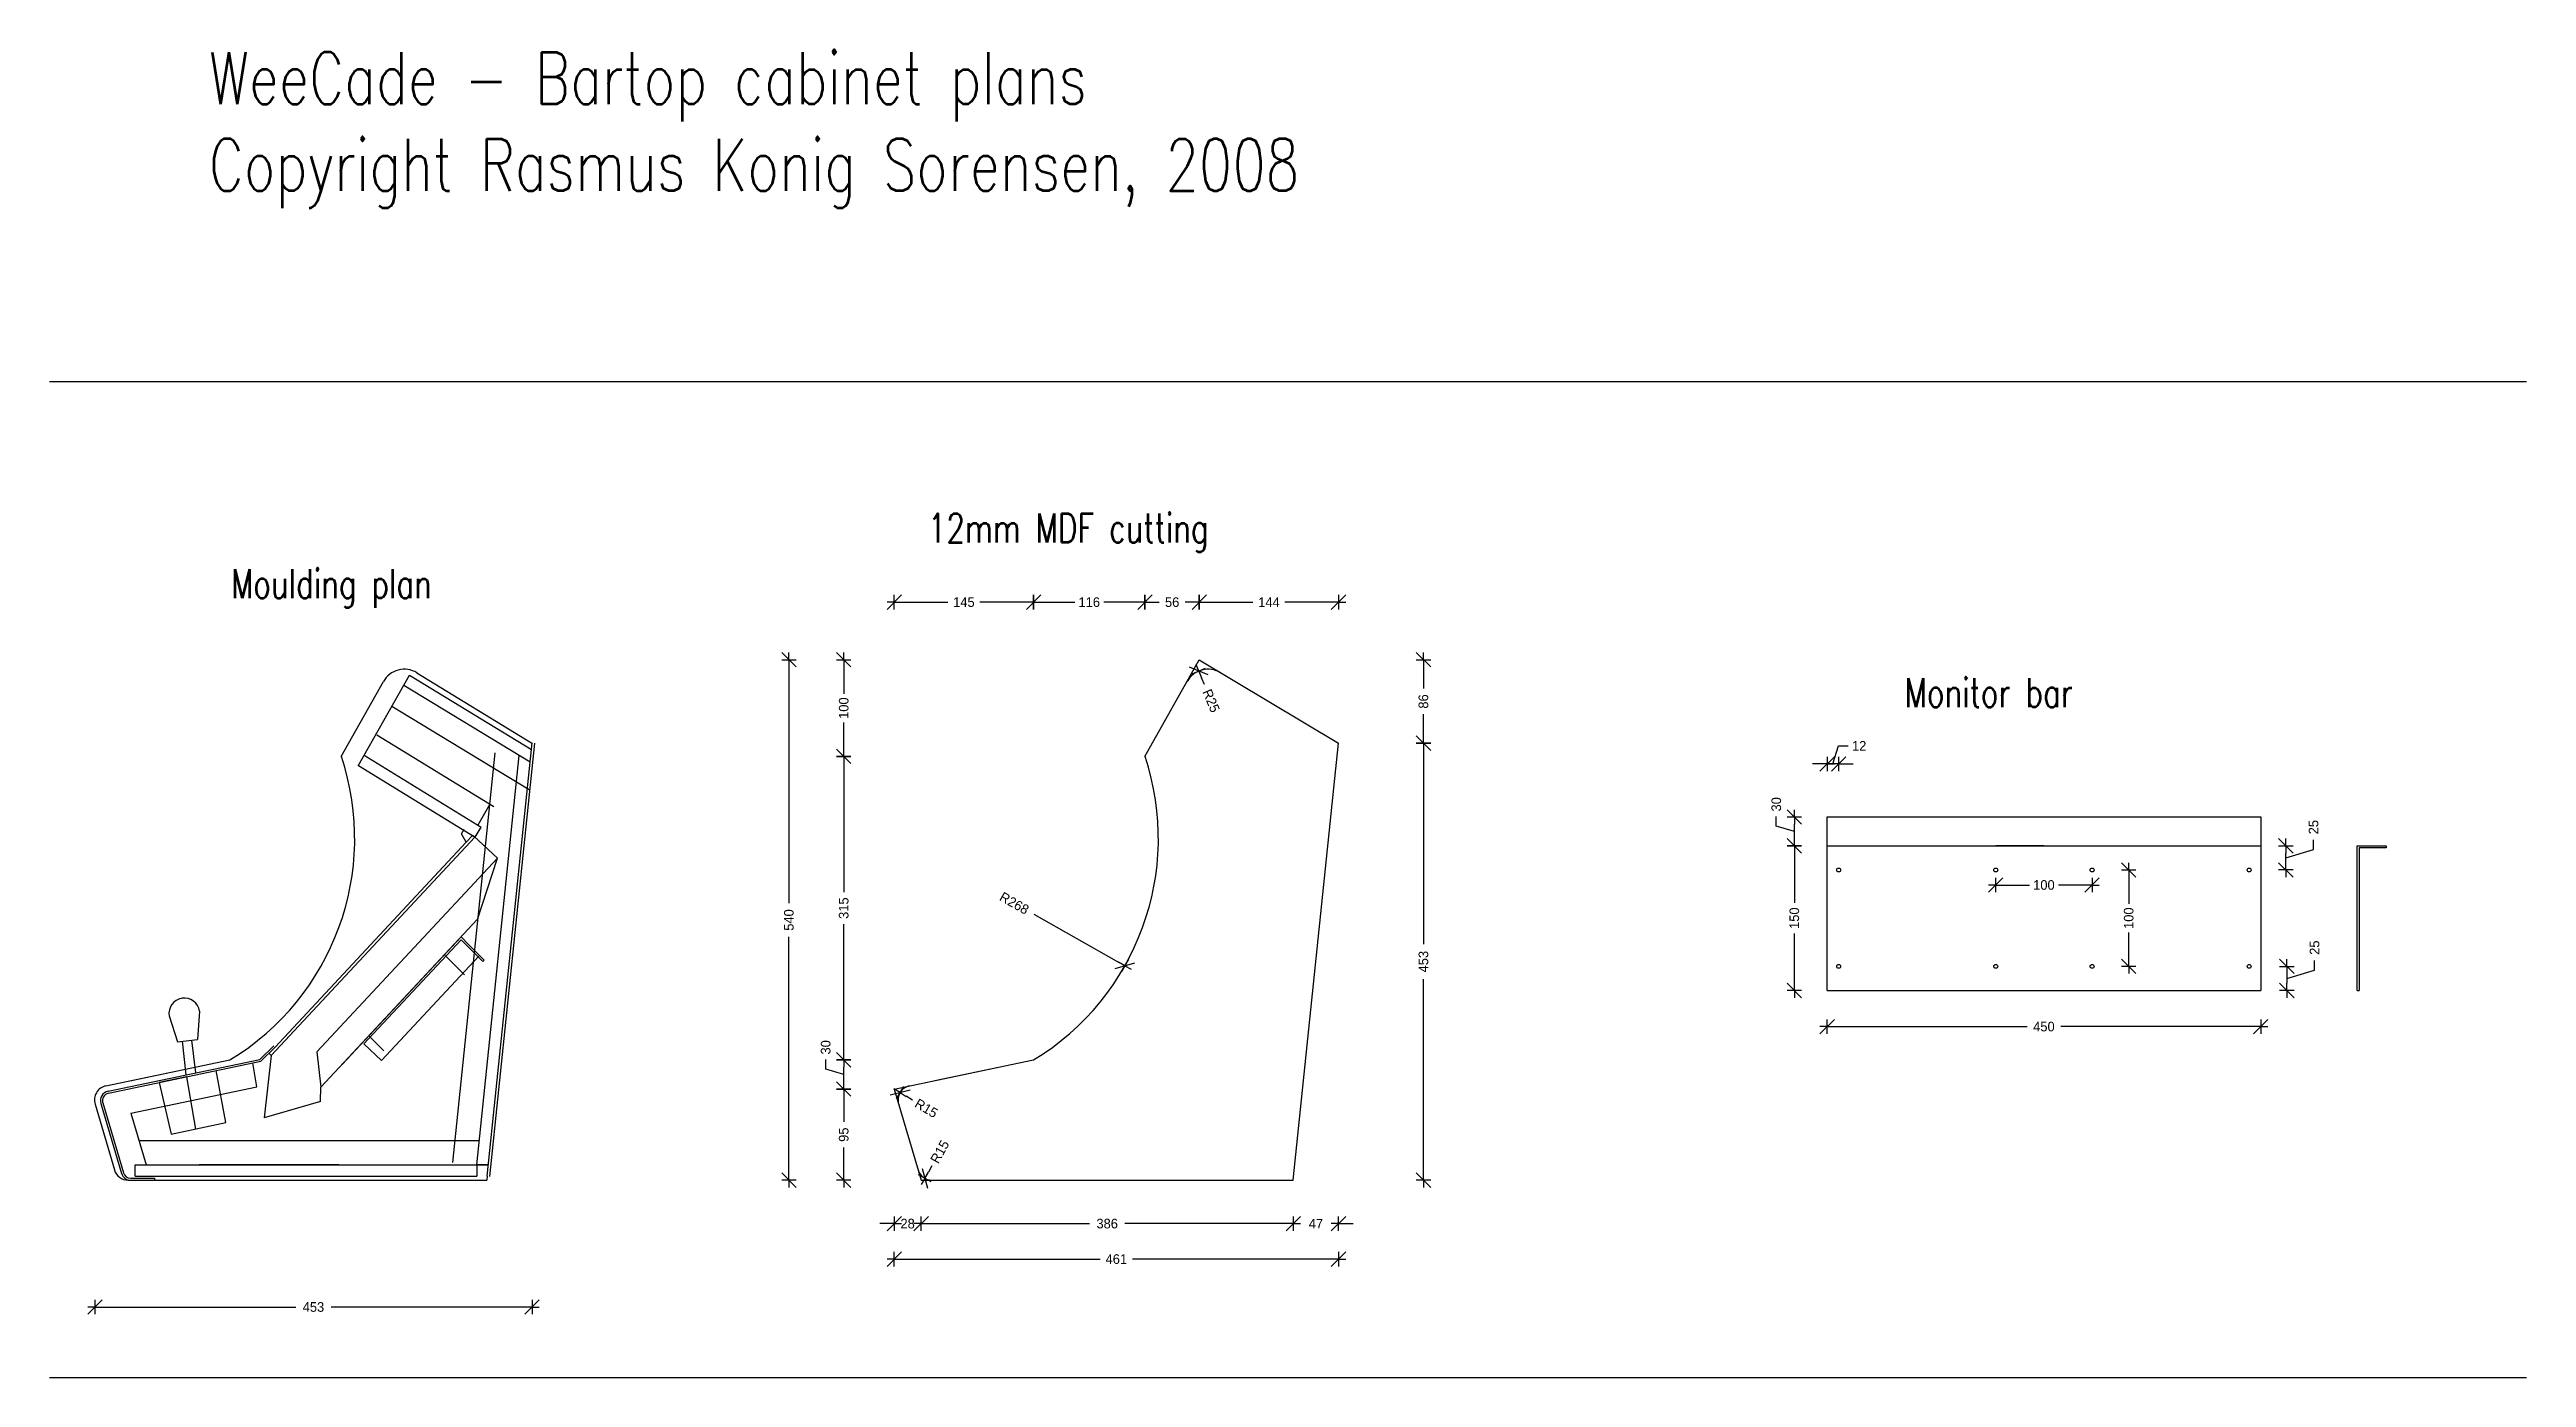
# Model space of a CAD drawing. Header units: millimetres. Extents: x 9064 to 11634, y -1567 to 2512.
# Drawn here: x 9064 to 11634, y 1134 to 2512 of the extents above; entities that cross this region are included whole.
import ezdxf

# ---------------------------------------------------------------- set-up
doc = ezdxf.new("R2010")
doc.units = ezdxf.units.MM
doc.header["$LTSCALE"] = 100
doc.layers.get('0').update_dxf_attribs({"lineweight": 25})
doc.styles.add('Arch-Dim', font='romans.shx', dxfattribs={"width": 0.75})
doc.dimstyles.new('BYG', dxfattribs={"dimscale": 0, "dimtxt": 2, "dimasz": 1.5, "dimexe": 1.25, "dimexo": 0.625, "dimgap": 1, "dimtad": 0, "dimdec": 0, "dimzin": 0, "dimdsep": 46, "dimtxsty": 'Standard', "dimblk1": 'BTSKRAM', "dimblk2": 'BTSKRAM', "dimsah": 1, "dimcen": 1.5, "dimse1": 1, "dimse2": 1, "dimadec": 0, "dimazin": 0, "dimtfac": 1, "dimtdec": 0, "dimtofl": 0, "dimtmove": 1, "dimatfit": 3, "dimldrblk": 'BTSKRAM', "dimfxl": 1, "dimtolj": 1, "dimtzin": 0, "dimarcsym": 0})

msp = doc.modelspace()

# ---------------------------------------------------------------- texts
at = {"attachment_point": 1, "style": 'Arch-Dim'}
for s, insert, char_height, width in [('WeeCade - Bartop cabinet plans^JCopyright Rasmus Konig Sorensen, 2008', (9229.1, 2509), 54, 1566.753), ('12mm MDF cutting', (9975.3, 2030.2), 30, 870.418), ('Moulding plan', (9252.2, 1972.4), 30, 870.418), ('Monitor bar', (10989, 1859.5), 30, 870.418)]:
    msp.add_mtext(s, dxfattribs=dict(at, insert=insert, char_height=char_height, width=width))

# ---------------------------------------------------------------- blocks, each defined once
blk = doc.blocks.new('BTSKRAM')
for p, q in [((-1, -1), (1, 1)), ((0, 0), (-1, 0)), ((0, 1), (0, -1)), ((0, 0), (1, 0))]:
    blk.add_line(p, q)
blk = doc.blocks.new('*D59')
at = {"color": 0, "lineweight": -2}
for p, q in [((10916.1, 1498), (11116.1, 1498)), ((11351.1, 1498), (11151.1, 1498))]:
    blk.add_line(p, q, dxfattribs=at)
at = {"layer": 'Defpoints', "color": 0}
for p in [(10908.6, 1535.5), (11358.6, 1535.5), (11358.6, 1498)]:
    blk.add_point(p, dxfattribs=at)
at = {"color": 0, "lineweight": -2, "xscale": 7.5, "yscale": 7.5, "zscale": 7.5, "rotation": 180}
blk.add_blockref('BTSKRAM', (10908.6, 1498), dxfattribs=at)
at = {"color": 0, "lineweight": -2, "xscale": 7.5, "yscale": 7.5, "zscale": 7.5}
blk.add_blockref('BTSKRAM', (11358.6, 1498), dxfattribs=at)
at = {"color": 0, "insert": (11133.6, 1498), "char_height": 10, "attachment_point": 5}
blk.add_mtext('\\A1;450', dxfattribs=at)
blk = doc.blocks.new('*D60')
at = {"color": 0, "lineweight": -2}
for p, q in [((10874.6, 1678), (10874.6, 1626.3)), ((10874.6, 1543), (10874.6, 1594.7))]:
    blk.add_line(p, q, dxfattribs=at)
at = {"layer": 'Defpoints', "color": 0}
for p in [(10874.6, 1685.5), (10908.6, 1685.5), (10908.6, 1535.5)]:
    blk.add_point(p, dxfattribs=at)
at = {"color": 0, "lineweight": -2, "xscale": 7.5, "yscale": 7.5, "zscale": 7.5}
for p, rotation in [((10874.6, 1685.5), 90), ((10874.6, 1535.5), 270)]:
    blk.add_blockref('BTSKRAM', p, dxfattribs=dict(at, rotation=rotation))
at = {"color": 0, "insert": (10874.6, 1610.5), "char_height": 10, "attachment_point": 5, "rotation": 90}
blk.add_mtext('\\A1;150', dxfattribs=at)
blk = doc.blocks.new('*D61')
at = {"color": 0, "lineweight": -2}
for p, q in [((10855.9, 1706.1), (10855.9, 1716.1)), ((10874.6, 1700.5), (10855.9, 1706.1)), ((10874.6, 1693), (10874.6, 1708))]:
    blk.add_line(p, q, dxfattribs=at)
at = {"layer": 'Defpoints', "color": 0}
for p in [(10874.6, 1715.5), (10908.6, 1715.5), (10908.6, 1685.5)]:
    blk.add_point(p, dxfattribs=at)
at = {"color": 0, "lineweight": -2, "xscale": 7.5, "yscale": 7.5, "zscale": 7.5}
for p, rotation in [((10874.6, 1715.5), 90), ((10874.6, 1685.5), 270)]:
    blk.add_blockref('BTSKRAM', p, dxfattribs=dict(at, rotation=rotation))
at = {"color": 0, "insert": (10855.9, 1728.6), "char_height": 10, "attachment_point": 5, "rotation": 90}
blk.add_mtext('\\A1;30', dxfattribs=at)
blk = doc.blocks.new('*D62')
at = {"color": 0, "lineweight": -2}
for p, q in [((10914.6, 1770.5), (10920.3, 1789.3)), ((10920.3, 1789.3), (10930.3, 1789.3)), ((10901.1, 1770.5), (10893.6, 1770.5)), ((10920.6, 1770.5), (10908.6, 1770.5)), ((10928.1, 1770.5), (10935.6, 1770.5))]:
    blk.add_line(p, q, dxfattribs=at)
at = {"layer": 'Defpoints', "color": 0}
for p in [(10908.6, 1770.5), (10908.6, 1685.5), (10920.6, 1660.5)]:
    blk.add_point(p, dxfattribs=at)
at = {"color": 0, "lineweight": -2, "xscale": 7.5, "yscale": 7.5, "zscale": 7.5}
blk.add_blockref('BTSKRAM', (10908.6, 1770.5), dxfattribs=at)
at = {"color": 0, "lineweight": -2, "xscale": 7.5, "yscale": 7.5, "zscale": 7.5, "rotation": 180}
blk.add_blockref('BTSKRAM', (10920.6, 1770.5), dxfattribs=at)
at = {"color": 0, "insert": (10941.9, 1789.3), "char_height": 10, "attachment_point": 5}
blk.add_mtext('\\A1;12', dxfattribs=at)
blk = doc.blocks.new('*D63')
at = {"color": 0, "lineweight": -2}
for p, q in [((11091.1, 1644.9), (11118.6, 1644.9)), ((11176.1, 1644.9), (11148.6, 1644.9))]:
    blk.add_line(p, q, dxfattribs=at)
at = {"layer": 'Defpoints', "color": 0}
for p in [(11083.6, 1660.5), (11183.6, 1660.5), (11183.6, 1644.9)]:
    blk.add_point(p, dxfattribs=at)
at = {"color": 0, "lineweight": -2, "xscale": 7.5, "yscale": 7.5, "zscale": 7.5, "rotation": 180}
blk.add_blockref('BTSKRAM', (11083.6, 1644.9), dxfattribs=at)
at = {"color": 0, "lineweight": -2, "xscale": 7.5, "yscale": 7.5, "zscale": 7.5}
blk.add_blockref('BTSKRAM', (11183.6, 1644.9), dxfattribs=at)
at = {"color": 0, "insert": (11133.6, 1644.9), "char_height": 10, "attachment_point": 5}
blk.add_mtext('\\A1;100', dxfattribs=at)
blk = doc.blocks.new('*D64')
at = {"color": 0, "lineweight": -2}
for p, q in [((11221.6, 1653), (11221.6, 1625.5)), ((11221.6, 1568), (11221.6, 1595.5))]:
    blk.add_line(p, q, dxfattribs=at)
at = {"layer": 'Defpoints', "color": 0}
for p in [(11183.6, 1660.5), (11183.6, 1560.5), (11221.6, 1560.5)]:
    blk.add_point(p, dxfattribs=at)
at = {"color": 0, "lineweight": -2, "xscale": 7.5, "yscale": 7.5, "zscale": 7.5}
for p, rotation in [((11221.6, 1660.5), 90), ((11221.6, 1560.5), 270)]:
    blk.add_blockref('BTSKRAM', p, dxfattribs=dict(at, rotation=rotation))
at = {"color": 0, "insert": (11221.6, 1610.5), "char_height": 10, "attachment_point": 5, "rotation": 90}
blk.add_mtext('\\A1;100', dxfattribs=at)
blk = doc.blocks.new('*D65')
at = {"color": 0, "lineweight": -2}
for p, q in [((11384.6, 1673), (11413.4, 1681.6)), ((11384.6, 1668), (11384.6, 1678)), ((11413.4, 1681.6), (11413.4, 1691.6))]:
    blk.add_line(p, q, dxfattribs=at)
at = {"layer": 'Defpoints', "color": 0}
for p in [(11358.6, 1685.5), (11384.6, 1685.5), (11346.6, 1660.5)]:
    blk.add_point(p, dxfattribs=at)
at = {"color": 0, "lineweight": -2, "xscale": 7.5, "yscale": 7.5, "zscale": 7.5}
for p, rotation in [((11384.6, 1685.5), 90), ((11384.6, 1660.5), 270)]:
    blk.add_blockref('BTSKRAM', p, dxfattribs=dict(at, rotation=rotation))
at = {"color": 0, "insert": (11413.4, 1704.9), "char_height": 10, "attachment_point": 5, "rotation": 90}
blk.add_mtext('\\A1;25', dxfattribs=at)
blk = doc.blocks.new('*D66')
at = {"color": 0, "lineweight": -2}
for p, q in [((11385.7, 1548), (11414.5, 1556.6)), ((11385.7, 1553), (11385.7, 1543)), ((11414.5, 1556.6), (11414.5, 1566.6))]:
    blk.add_line(p, q, dxfattribs=at)
at = {"layer": 'Defpoints', "color": 0}
for p in [(11346.6, 1560.5), (11358.6, 1535.5), (11385.7, 1535.5)]:
    blk.add_point(p, dxfattribs=at)
at = {"color": 0, "lineweight": -2, "xscale": 7.5, "yscale": 7.5, "zscale": 7.5}
for p, rotation in [((11385.7, 1560.5), 90), ((11385.7, 1535.5), 270)]:
    blk.add_blockref('BTSKRAM', p, dxfattribs=dict(at, rotation=rotation))
at = {"color": 0, "insert": (11414.5, 1579.9), "char_height": 10, "attachment_point": 5, "rotation": 90}
blk.add_mtext('\\A1;25', dxfattribs=at)
blk = doc.blocks.new('*D67')
at = {"color": 0, "lineweight": -2}
for p, q in [((9118.6, 1207.1), (9319.5, 1207.1)), ((9557.1, 1207.1), (9356.2, 1207.1))]:
    blk.add_line(p, q, dxfattribs=at)
at = {"layer": 'Defpoints', "color": 0}
for p in [(9564.6, 1792.1), (9111.1, 1417.6), (9564.6, 1207.1)]:
    blk.add_point(p, dxfattribs=at)
at = {"color": 0, "lineweight": -2, "xscale": 7.5, "yscale": 7.5, "zscale": 7.5, "rotation": 180}
blk.add_blockref('BTSKRAM', (9111.1, 1207.1), dxfattribs=at)
at = {"color": 0, "lineweight": -2, "xscale": 7.5, "yscale": 7.5, "zscale": 7.5}
blk.add_blockref('BTSKRAM', (9564.6, 1207.1), dxfattribs=at)
at = {"color": 0, "insert": (9337.8, 1207.1), "char_height": 10, "attachment_point": 5}
blk.add_mtext('\\A1;453', dxfattribs=at)
blk = doc.blocks.new('*D69')
at = {"color": 0, "lineweight": -2}
for p, q in [((9933, 1293.6), (9925.5, 1293.6)), ((9975.9, 1293.6), (9983.4, 1293.6))]:
    blk.add_line(p, q, dxfattribs=at)
at = {"layer": 'Defpoints', "color": 0}
for p in [(9940.5, 1433.2), (9968.4, 1338.7), (9968.4, 1293.6)]:
    blk.add_point(p, dxfattribs=at)
at = {"color": 0, "lineweight": -2, "xscale": 7.5, "yscale": 7.5, "zscale": 7.5}
blk.add_blockref('BTSKRAM', (9940.5, 1293.6), dxfattribs=at)
at = {"color": 0, "lineweight": -2, "xscale": 7.5, "yscale": 7.5, "zscale": 7.5, "rotation": 180}
blk.add_blockref('BTSKRAM', (9968.4, 1293.6), dxfattribs=at)
at = {"color": 0, "insert": (9954.4, 1293.6), "char_height": 10, "attachment_point": 5}
blk.add_mtext('\\A1;28', dxfattribs=at)
blk = doc.blocks.new('*D70')
at = {"color": 0, "lineweight": -2}
for p, q in [((9975.9, 1293.6), (10143.2, 1293.6)), ((10347.1, 1293.6), (10179.8, 1293.6))]:
    blk.add_line(p, q, dxfattribs=at)
at = {"layer": 'Defpoints', "color": 0}
for p in [(9968.4, 1338.7), (10354.6, 1338.7), (10354.6, 1293.6)]:
    blk.add_point(p, dxfattribs=at)
at = {"color": 0, "lineweight": -2, "xscale": 7.5, "yscale": 7.5, "zscale": 7.5, "rotation": 180}
blk.add_blockref('BTSKRAM', (9968.4, 1293.6), dxfattribs=at)
at = {"color": 0, "lineweight": -2, "xscale": 7.5, "yscale": 7.5, "zscale": 7.5}
blk.add_blockref('BTSKRAM', (10354.6, 1293.6), dxfattribs=at)
at = {"color": 0, "insert": (10161.5, 1293.6), "char_height": 10, "attachment_point": 5}
blk.add_mtext('\\A1;386', dxfattribs=at)
blk = doc.blocks.new('*D71')
at = {"color": 0, "lineweight": -2}
for p, q in [((10347.1, 1293.6), (10339.6, 1293.6)), ((10409.1, 1293.6), (10416.6, 1293.6))]:
    blk.add_line(p, q, dxfattribs=at)
at = {"layer": 'Defpoints', "color": 0}
for p in [(10401.6, 1792.1), (10354.6, 1338.7), (10401.6, 1293.6)]:
    blk.add_point(p, dxfattribs=at)
at = {"color": 0, "lineweight": -2, "xscale": 7.5, "yscale": 7.5, "zscale": 7.5}
blk.add_blockref('BTSKRAM', (10354.6, 1293.6), dxfattribs=at)
at = {"color": 0, "lineweight": -2, "xscale": 7.5, "yscale": 7.5, "zscale": 7.5, "rotation": 180}
blk.add_blockref('BTSKRAM', (10401.6, 1293.6), dxfattribs=at)
at = {"color": 0, "insert": (10378.1, 1293.6), "char_height": 10, "attachment_point": 5}
blk.add_mtext('\\A1;47', dxfattribs=at)
blk = doc.blocks.new('*D72')
at = {"color": 0, "lineweight": -2}
for p, q in [((9888.1, 1425.7), (9888.1, 1399.2)), ((9888.1, 1346.2), (9888.1, 1372.6))]:
    blk.add_line(p, q, dxfattribs=at)
at = {"layer": 'Defpoints', "color": 0}
for p in [(9888.1, 1433.2), (9940.5, 1433.2), (9968.4, 1338.7)]:
    blk.add_point(p, dxfattribs=at)
at = {"color": 0, "lineweight": -2, "xscale": 7.5, "yscale": 7.5, "zscale": 7.5}
for p, rotation in [((9888.1, 1433.2), 90), ((9888.1, 1338.7), 270)]:
    blk.add_blockref('BTSKRAM', p, dxfattribs=dict(at, rotation=rotation))
at = {"color": 0, "insert": (9888.1, 1385.9), "char_height": 10, "attachment_point": 5, "rotation": 90}
blk.add_mtext('\\A1;95', dxfattribs=at)
blk = doc.blocks.new('*D73')
at = {"color": 0, "lineweight": -2}
for p, q in [((9869.4, 1454), (9869.4, 1464)), ((9888.1, 1448.3), (9869.4, 1454)), ((9888.1, 1440.7), (9888.1, 1456))]:
    blk.add_line(p, q, dxfattribs=at)
at = {"layer": 'Defpoints', "color": 0}
for p in [(9888.1, 1463.5), (10085.1, 1463.5), (9940.5, 1433.2)]:
    blk.add_point(p, dxfattribs=at)
at = {"color": 0, "lineweight": -2, "xscale": 7.5, "yscale": 7.5, "zscale": 7.5}
for p, rotation in [((9888.1, 1463.5), 90), ((9888.1, 1433.2), 270)]:
    blk.add_blockref('BTSKRAM', p, dxfattribs=dict(at, rotation=rotation))
at = {"color": 0, "insert": (9869.4, 1476.5), "char_height": 10, "attachment_point": 5, "rotation": 90}
blk.add_mtext('\\A1;30', dxfattribs=at)
blk = doc.blocks.new('*D74')
at = {"color": 0, "lineweight": -2}
for p, q in [((9888.1, 1770.8), (9888.1, 1637.6)), ((9888.1, 1471), (9888.1, 1604.2))]:
    blk.add_line(p, q, dxfattribs=at)
at = {"layer": 'Defpoints', "color": 0}
for p in [(9888.1, 1778.3), (10200.7, 1778.3), (10085.1, 1463.5)]:
    blk.add_point(p, dxfattribs=at)
at = {"color": 0, "lineweight": -2, "xscale": 7.5, "yscale": 7.5, "zscale": 7.5}
for p, rotation in [((9888.1, 1778.3), 90), ((9888.1, 1463.5), 270)]:
    blk.add_blockref('BTSKRAM', p, dxfattribs=dict(at, rotation=rotation))
at = {"color": 0, "insert": (9888.1, 1620.9), "char_height": 10, "attachment_point": 5, "rotation": 90}
blk.add_mtext('\\A1;315', dxfattribs=at)
blk = doc.blocks.new('*D75')
at = {"color": 0, "lineweight": -2}
for p, q in [((9888.1, 1871.1), (9888.1, 1843.4)), ((9888.1, 1785.8), (9888.1, 1813.4))]:
    blk.add_line(p, q, dxfattribs=at)
at = {"layer": 'Defpoints', "color": 0}
for p in [(9888.1, 1878.6), (10257.1, 1878.6), (10200.7, 1778.3)]:
    blk.add_point(p, dxfattribs=at)
at = {"color": 0, "lineweight": -2, "xscale": 7.5, "yscale": 7.5, "zscale": 7.5}
for p, rotation in [((9888.1, 1878.6), 90), ((9888.1, 1778.3), 270)]:
    blk.add_blockref('BTSKRAM', p, dxfattribs=dict(at, rotation=rotation))
at = {"color": 0, "insert": (9888.1, 1828.4), "char_height": 10, "attachment_point": 5, "rotation": 90}
blk.add_mtext('\\A1;100', dxfattribs=at)
blk = doc.blocks.new('*D76')
at = {"color": 0, "lineweight": -2}
for p, q in [((9948, 1938.3), (9996.1, 1938.3)), ((10077.6, 1938.3), (10029.5, 1938.3))]:
    blk.add_line(p, q, dxfattribs=at)
at = {"layer": 'Defpoints', "color": 0}
for p in [(10085.1, 1938.3), (10085.1, 1463.5), (9940.5, 1433.2)]:
    blk.add_point(p, dxfattribs=at)
at = {"color": 0, "lineweight": -2, "xscale": 7.5, "yscale": 7.5, "zscale": 7.5, "rotation": 180}
blk.add_blockref('BTSKRAM', (9940.5, 1938.3), dxfattribs=at)
at = {"color": 0, "lineweight": -2, "xscale": 7.5, "yscale": 7.5, "zscale": 7.5}
blk.add_blockref('BTSKRAM', (10085.1, 1938.3), dxfattribs=at)
at = {"color": 0, "insert": (10012.8, 1938.3), "char_height": 10, "attachment_point": 5}
blk.add_mtext('\\A1;145', dxfattribs=at)
blk = doc.blocks.new('*D77')
at = {"color": 0, "lineweight": -2}
for p, q in [((10092.6, 1938.3), (10127.9, 1938.3)), ((10193.2, 1938.3), (10157.9, 1938.3))]:
    blk.add_line(p, q, dxfattribs=at)
at = {"layer": 'Defpoints', "color": 0}
for p in [(10200.7, 1938.3), (10200.7, 1778.3), (10085.1, 1463.5)]:
    blk.add_point(p, dxfattribs=at)
at = {"color": 0, "lineweight": -2, "xscale": 7.5, "yscale": 7.5, "zscale": 7.5, "rotation": 180}
blk.add_blockref('BTSKRAM', (10085.1, 1938.3), dxfattribs=at)
at = {"color": 0, "lineweight": -2, "xscale": 7.5, "yscale": 7.5, "zscale": 7.5}
blk.add_blockref('BTSKRAM', (10200.7, 1938.3), dxfattribs=at)
at = {"color": 0, "insert": (10142.9, 1938.3), "char_height": 10, "attachment_point": 5}
blk.add_mtext('\\A1;116', dxfattribs=at)
blk = doc.blocks.new('*D78')
at = {"color": 0, "lineweight": -2}
for p, q in [((10208.2, 1938.3), (10215.6, 1938.3)), ((10249.6, 1938.3), (10242.3, 1938.3))]:
    blk.add_line(p, q, dxfattribs=at)
at = {"layer": 'Defpoints', "color": 0}
for p in [(10257.1, 1938.3), (10257.1, 1878.6), (10200.7, 1778.3)]:
    blk.add_point(p, dxfattribs=at)
at = {"color": 0, "lineweight": -2, "xscale": 7.5, "yscale": 7.5, "zscale": 7.5, "rotation": 180}
blk.add_blockref('BTSKRAM', (10200.7, 1938.3), dxfattribs=at)
at = {"color": 0, "lineweight": -2, "xscale": 7.5, "yscale": 7.5, "zscale": 7.5}
blk.add_blockref('BTSKRAM', (10257.1, 1938.3), dxfattribs=at)
at = {"color": 0, "insert": (10228.9, 1938.3), "char_height": 10, "attachment_point": 5}
blk.add_mtext('\\A1;56', dxfattribs=at)
blk = doc.blocks.new('*D79')
at = {"color": 0, "lineweight": -2}
for p, q in [((10264.6, 1938.3), (10312.7, 1938.3)), ((10394.1, 1938.3), (10346, 1938.3))]:
    blk.add_line(p, q, dxfattribs=at)
at = {"layer": 'Defpoints', "color": 0}
for p in [(10401.6, 1938.3), (10257.1, 1878.6), (10401.6, 1792.1)]:
    blk.add_point(p, dxfattribs=at)
at = {"color": 0, "lineweight": -2, "xscale": 7.5, "yscale": 7.5, "zscale": 7.5, "rotation": 180}
blk.add_blockref('BTSKRAM', (10257.1, 1938.3), dxfattribs=at)
at = {"color": 0, "lineweight": -2, "xscale": 7.5, "yscale": 7.5, "zscale": 7.5}
blk.add_blockref('BTSKRAM', (10401.6, 1938.3), dxfattribs=at)
at = {"color": 0, "insert": (10329.4, 1938.3), "char_height": 10, "attachment_point": 5}
blk.add_mtext('\\A1;144', dxfattribs=at)
blk = doc.blocks.new('*D80')
at = {"color": 0, "lineweight": -2}
for p, q in [((10489.7, 1871.1), (10489.7, 1848.7)), ((10489.7, 1799.6), (10489.7, 1822))]:
    blk.add_line(p, q, dxfattribs=at)
at = {"layer": 'Defpoints', "color": 0}
for p in [(10257.1, 1878.6), (10401.6, 1792.1), (10489.7, 1792.1)]:
    blk.add_point(p, dxfattribs=at)
at = {"color": 0, "lineweight": -2, "xscale": 7.5, "yscale": 7.5, "zscale": 7.5}
for p, rotation in [((10489.7, 1878.6), 90), ((10489.7, 1792.1), 270)]:
    blk.add_blockref('BTSKRAM', p, dxfattribs=dict(at, rotation=rotation))
at = {"color": 0, "insert": (10489.7, 1835.3), "char_height": 10, "attachment_point": 5, "rotation": 90}
blk.add_mtext('\\A1;86', dxfattribs=at)
blk = doc.blocks.new('*D81')
at = {"color": 0, "lineweight": -2}
for p, q in [((10489.7, 1784.6), (10489.7, 1583.7)), ((10489.7, 1346.2), (10489.7, 1547.1))]:
    blk.add_line(p, q, dxfattribs=at)
at = {"layer": 'Defpoints', "color": 0}
for p in [(10401.6, 1792.1), (10354.6, 1338.7), (10489.7, 1338.7)]:
    blk.add_point(p, dxfattribs=at)
at = {"color": 0, "lineweight": -2, "xscale": 7.5, "yscale": 7.5, "zscale": 7.5}
for p, rotation in [((10489.7, 1792.1), 90), ((10489.7, 1338.7), 270)]:
    blk.add_blockref('BTSKRAM', p, dxfattribs=dict(at, rotation=rotation))
at = {"color": 0, "insert": (10489.7, 1565.4), "char_height": 10, "attachment_point": 5, "rotation": 90}
blk.add_mtext('\\A1;453', dxfattribs=at)
blk = doc.blocks.new('*D82')
at = {"color": 0, "lineweight": -2}
for p, q in [((9948, 1256.8), (10154.3, 1256.8)), ((10394.1, 1256.8), (10187.7, 1256.8))]:
    blk.add_line(p, q, dxfattribs=at)
at = {"layer": 'Defpoints', "color": 0}
for p in [(10401.6, 1792.1), (9940.5, 1433.2), (10401.6, 1256.8)]:
    blk.add_point(p, dxfattribs=at)
at = {"color": 0, "lineweight": -2, "xscale": 7.5, "yscale": 7.5, "zscale": 7.5, "rotation": 180}
blk.add_blockref('BTSKRAM', (9940.5, 1256.8), dxfattribs=at)
at = {"color": 0, "lineweight": -2, "xscale": 7.5, "yscale": 7.5, "zscale": 7.5}
blk.add_blockref('BTSKRAM', (10401.6, 1256.8), dxfattribs=at)
at = {"color": 0, "insert": (10171, 1256.8), "char_height": 10, "attachment_point": 5}
blk.add_mtext('\\A1;461', dxfattribs=at)
blk = doc.blocks.new('*D83')
at = {"color": 0, "lineweight": -2}
for p, q in [((9831.2, 1871.1), (9831.2, 1626.1)), ((9831.2, 1346.2), (9831.2, 1591.1))]:
    blk.add_line(p, q, dxfattribs=at)
at = {"layer": 'Defpoints', "color": 0}
for p in [(9831.2, 1878.6), (10257.1, 1878.6), (9968.4, 1338.7)]:
    blk.add_point(p, dxfattribs=at)
at = {"color": 0, "lineweight": -2, "xscale": 7.5, "yscale": 7.5, "zscale": 7.5}
for p, rotation in [((9831.2, 1878.6), 90), ((9831.2, 1338.7), 270)]:
    blk.add_blockref('BTSKRAM', p, dxfattribs=dict(at, rotation=rotation))
at = {"color": 0, "insert": (9831.2, 1608.6), "char_height": 10, "attachment_point": 5, "rotation": 90}
blk.add_mtext('\\A1;540', dxfattribs=at)
blk = doc.blocks.new('*D84')
at = {"color": 0, "lineweight": -2}
blk.add_line((10085.4, 1614.5), (10173.4, 1564.9), dxfattribs=at)
at = {"layer": 'Defpoints', "color": 0}
for p in [(9946.1, 1693.2), (10179.9, 1561.2)]:
    blk.add_point(p, dxfattribs=at)
at = {"color": 0, "lineweight": -2, "xscale": 7.5, "yscale": 7.5, "zscale": 7.5, "rotation": 330.5556707138304}
blk.add_blockref('BTSKRAM', (10179.9, 1561.2), dxfattribs=at)
at = {"color": 0, "insert": (10065.1, 1626), "char_height": 10, "attachment_point": 5, "rotation": 330.5557}
blk.add_mtext('\\A1;R268', dxfattribs=at)
blk = doc.blocks.new('*D85')
at = {"color": 0, "lineweight": -2}
blk.add_line((10262.4, 1852.9), (10259.5, 1859.9), dxfattribs=at)
at = {"layer": 'Defpoints', "color": 0}
for p in [(10256.6, 1866.8), (10266.2, 1843.7)]:
    blk.add_point(p, dxfattribs=at)
at = {"color": 0, "lineweight": -2, "xscale": 7.5, "yscale": 7.5, "zscale": 7.5, "rotation": 112.722342146898}
blk.add_blockref('BTSKRAM', (10256.6, 1866.8), dxfattribs=at)
at = {"color": 0, "insert": (10269.4, 1836), "char_height": 10, "attachment_point": 5, "rotation": 292.7223}
blk.add_mtext('\\A1;R25', dxfattribs=at)
blk = doc.blocks.new('*D86')
at = {"color": 0, "lineweight": -2}
blk.add_line((9959.5, 1421.8), (9953, 1425.7), dxfattribs=at)
at = {"layer": 'Defpoints', "color": 0}
for p in [(9946.6, 1429.5), (9959.5, 1421.8)]:
    blk.add_point(p, dxfattribs=at)
at = {"color": 0, "lineweight": -2, "xscale": 7.5, "yscale": 7.5, "zscale": 7.5, "rotation": 149.269185078711}
blk.add_blockref('BTSKRAM', (9946.6, 1429.5), dxfattribs=at)
at = {"color": 0, "insert": (9973.8, 1413.3), "char_height": 10, "attachment_point": 5, "rotation": 329.2692}
blk.add_mtext('\\A1;R15', dxfattribs=at)
blk = doc.blocks.new('*D87')
at = {"color": 0, "lineweight": -2}
blk.add_line((9979.6, 1353.7), (9975.9, 1347.1), dxfattribs=at)
at = {"layer": 'Defpoints', "color": 0}
for p in [(9972.3, 1340.6), (9979.6, 1353.7)]:
    blk.add_point(p, dxfattribs=at)
at = {"color": 0, "lineweight": -2, "xscale": 7.5, "yscale": 7.5, "zscale": 7.5, "rotation": 240.6161360573702}
blk.add_blockref('BTSKRAM', (9972.3, 1340.6), dxfattribs=at)
at = {"color": 0, "insert": (9987.8, 1368.2), "char_height": 10, "attachment_point": 5, "rotation": 60.6161}
blk.add_mtext('\\A1;R15', dxfattribs=at)

# ---------------------------------------------------------------- dimensions: what is measured, and where the dimension line sits
for base, p1, p2, picture, middle in [((10085.1, 1938.3), (9940.5, 1433.2), (10085.1, 1463.5), '*D76', (10012.8, 1938.3)), ((10200.7, 1938.3), (10085.1, 1463.5), (10200.7, 1778.3), '*D77', (10142.9, 1938.3)), ((10257.1, 1938.3), (10200.7, 1778.3), (10257.1, 1878.6), '*D78', (10228.9, 1938.3)), ((10401.5515, 1938.3108), (10257.15, 1878.5562), (10401.5515, 1792.1374), '*D79', (10329.3507, 1938.3108)), ((9564.5515, 1207.0581), (9111.083, 1417.5652), (9564.5515, 1792.1374), '*D67', (9337.8173, 1207.0581)), ((10401.6, 1256.8), (9940.5, 1433.2), (10401.6, 1792.1), '*D82', (10171, 1256.8)), ((10401.6, 1293.6), (10354.6, 1338.7), (10401.6, 1792.1), '*D71', (10378.1, 1293.6)), ((10908.6, 1770.5), (10920.6, 1660.5), (10908.6, 1685.5), '*D62', (10935.3, 1789.3)), ((11183.6, 1644.9), (11083.6, 1660.5), (11183.6, 1660.5), '*D63', (11133.6, 1644.9)), ((11358.6, 1498), (10908.6, 1535.5), (11358.6, 1535.5), '*D59', (11133.6, 1498)), ((9968.4, 1293.6), (9940.5, 1433.2), (9968.4, 1338.7), '*D69', (9954.4, 1293.6)), ((10354.6, 1293.6), (9968.4, 1338.7), (10354.6, 1338.7), '*D70', (10161.5, 1293.6))]:
    dim = msp.add_linear_dim(base=base, p1=p1, p2=p2, dimstyle='BYG', override={"dimscale": 5})
    dim.commit()
    dim.dimension.update_dxf_attribs({"geometry": picture, "text_midpoint": middle})
for base, p1, p2, picture, middle in [((9831.2, 1878.6), (9968.4, 1338.7), (10257.1, 1878.6), '*D83', (9831.2, 1608.6)), ((9888.1, 1878.6), (10200.7, 1778.3), (10257.1, 1878.6), '*D75', (9888.1, 1828.4)), ((10489.6717, 1792.1374), (10257.15, 1878.5562), (10401.5515, 1792.1374), '*D80', (10489.6717, 1835.3468)), ((10489.7, 1338.7), (10401.6, 1792.1), (10354.6, 1338.7), '*D81', (10489.7, 1565.4)), ((9888.1, 1778.3), (10085.1, 1463.5), (10200.7, 1778.3), '*D74', (9888.1, 1620.9)), ((10874.6, 1715.5), (10908.6, 1685.5), (10908.6, 1715.5), '*D61', (10855.9, 1721.1)), ((11384.6, 1685.5), (11346.6, 1660.5), (11358.6, 1685.5), '*D65', (11413.4, 1696.6)), ((10874.6, 1685.5), (10908.6, 1535.5), (10908.6, 1685.5), '*D60', (10874.6, 1610.5)), ((11221.6, 1560.5), (11183.6, 1660.5), (11183.6, 1560.5), '*D64', (11221.6, 1610.5)), ((11385.7, 1535.5), (11346.6, 1560.5), (11358.6, 1535.5), '*D66', (11414.5, 1571.6)), ((9888.1, 1463.5), (9940.5, 1433.2), (10085.1, 1463.5), '*D73', (9869.4, 1469)), ((9888.1433, 1433.1628), (9968.423, 1338.6613), (9940.4692, 1433.1628), '*D72', (9888.1433, 1385.9121))]:
    dim = msp.add_linear_dim(base=base, p1=p1, p2=p2, angle=90, dimstyle='BYG', override={"dimscale": 5})
    dim.commit()
    dim.dimension.update_dxf_attribs({"geometry": picture, "text_midpoint": middle})
for center, mpoint, picture, middle in [((10266.2, 1843.7), (10256.6, 1866.8), '*D85', (10269.4, 1836)), ((9946.1, 1693.2), (10179.9, 1561.2), '*D84', (10065.1, 1626)), ((9959.5, 1421.8), (9946.6, 1429.5), '*D86', (9973.8, 1413.3)), ((9979.6, 1353.7), (9972.3, 1340.6), '*D87', (9987.8, 1368.2))]:
    dim = msp.add_radius_dim(center=center, mpoint=mpoint, dimstyle='BYG', override={"dimscale": 5})
    dim.commit()
    dim.dimension.update_dxf_attribs({"geometry": picture, "text_midpoint": middle, "dimtype": 164})

# ---------------------------------------------------------------- linework, layer by layer
for p, q in [((9063.9, 2167.1), (11634.4, 2167.1)), ((10200.7, 1778.3), (10257.1, 1878.6)), ((10257.1, 1878.6), (10401.6, 1792.1)), ((9366.7, 1778.3), (9410.4, 1855.9)), ((9384.1, 1768.5), (9437.4, 1862.7)), ((9431.5, 1852.3), (9562.6, 1772.8)), ((9437.4, 1862.7), (9563.9, 1785.5)), ((9445.2, 1865.1), (9565.2, 1791.7)), ((9419.2, 1830.5), (9561.6, 1743.9)), ((9403.4, 1800.8), (9524.9, 1726.3)), ((9390.4, 1779.5), (9511.8, 1705)), ((9482.3, 1357.2), (9526.3, 1782)), ((9507.2, 1354.7), (9551.2, 1779.4)), ((9518, 1342.7), (9564.6, 1792.5)), ((9521, 1342.4), (9567.6, 1792.2)), ((10354.6, 1338.7), (10401.6, 1792.1)), ((9384.4, 1769), (9505.5, 1694.7)), ((9520.8, 1728.8), (9508.3, 1707.1)), ((9491.3, 1698), (9494.2, 1702.9)), ((9496.1, 1689.2), (9491.3, 1698)), ((9505.5, 1694.7), (9511.8, 1705)), ((10908.6, 1685.5), (10908.6, 1715.5)), ((10908.6, 1715.5), (11358.6, 1715.5)), ((11358.6, 1715.5), (11358.6, 1685.5)), ((9294, 1467.9), (9505.4, 1694.6)), ((9294, 1467.9), (9505.4, 1694.6)), ((9298, 1476.8), (9496.3, 1689.4)), ((9298, 1476.8), (9496.3, 1689.4)), ((9528.8, 1672.8), (9341.3, 1471.7)), ((9503, 1696.4), (9496.1, 1689.2)), ((9505.4, 1694.6), (9503, 1696.4)), ((9528.8, 1672.8), (9504.2, 1695.5)), ((9507.7, 1608.1), (9528.8, 1672.8)), ((10908.6, 1535.5), (10908.6, 1685.5)), ((10908.6, 1685.5), (11358.6, 1685.5)), ((11133.6, 1685.5), (11083.6, 1685.5)), ((11358.6, 1685.5), (11358.6, 1535.5)), ((11458.6, 1535.5), (11458.6, 1685.5)), ((11458.6, 1685.5), (11488.6, 1685.5)), ((11488.6, 1683.5), (11460.6, 1683.5)), ((11460.6, 1683.5), (11460.6, 1535.5)), ((11488.6, 1685.5), (11488.6, 1683.5)), ((9507.7, 1609.1), (9345.4, 1435.1)), ((9367.5, 1458.8), (9491, 1591)), ((9367.5, 1458.8), (9491, 1591)), ((9491, 1588.2), (9390, 1480)), ((9509.3, 1571.2), (9408.3, 1463)), ((9474.5, 1571.7), (9494.7, 1551.6)), ((9474.5, 1571.7), (9494.7, 1551.6)), ((9498.8, 1583.2), (9491, 1591)), ((9497.4, 1581.8), (9491, 1588.2)), ((9497.4, 1581.8), (9513.7, 1565.6)), ((9515.1, 1567), (9498.8, 1583.2)), ((9513.7, 1565.6), (9515.1, 1567)), ((10908.6, 1535.5), (11358.6, 1535.5)), ((11458.6, 1535.5), (11460.6, 1535.5)), ((9188, 1509.2), (9196.8, 1482.3)), ((9219.6, 1514.1), (9217.6, 1484.7)), ((9196.8, 1482.3), (9217.6, 1484.7)), ((9205.8, 1447.9), (9201.8, 1482.9)), ((9215.6, 1449.9), (9211.7, 1484)), ((9282.3, 1463.9), (9296.6, 1478.2)), ((9282.3, 1463.9), (9296.6, 1478.2)), ((9283.3, 1462.1), (9298, 1476.8)), ((9283.3, 1462.1), (9298, 1476.8)), ((9294, 1467.9), (9286.7, 1403.3)), ((9294, 1467.9), (9291.6, 1470.4)), ((9294, 1467.9), (9291.6, 1470.4)), ((9341.3, 1471.7), (9345.4, 1435.1)), ((9408.3, 1463), (9390, 1480)), ((9395.2, 1488.5), (9410.7, 1473)), ((9122.4, 1436.5), (9218, 1456.6)), ((9122.4, 1436.5), (9218, 1456.6)), ((9124.7, 1430.9), (9282.3, 1463.9)), ((9124.7, 1430.9), (9282.3, 1463.9)), ((9125.1, 1428.9), (9283.3, 1462.1)), ((9125.1, 1428.9), (9283.3, 1462.1)), ((9148.8, 1442), (9251.1, 1463.5)), ((9148.8, 1442), (9251.1, 1463.5)), ((9206, 1445.9), (9177.6, 1439.9)), ((9206, 1445.9), (9177.6, 1439.9)), ((9177.6, 1439.9), (9190, 1386.5)), ((9206, 1445.9), (9215.3, 1391.7)), ((9246.8, 1398.6), (9236.7, 1452.6)), ((9279, 1435.6), (9274.8, 1460.3)), ((9940.5, 1433.2), (10052, 1456.6)), ((9982.8, 1442), (10085.1, 1463.5)), ((9111.1, 1417.6), (9131.2, 1349.4)), ((9111.1, 1417.6), (9131.2, 1349.4)), ((9117.1, 1418.2), (9138.6, 1345.8)), ((9117.1, 1418.2), (9138.6, 1345.8)), ((9119.1, 1418.8), (9140.5, 1346.4)), ((9119.1, 1418.8), (9140.5, 1346.4)), ((9148.3, 1408.2), (9279, 1435.6)), ((9345.2, 1420.2), (9286.7, 1403.3)), ((9345.2, 1420.2), (9345.4, 1435.1)), ((9940.5, 1433.2), (9968.4, 1338.7)), ((9148.3, 1408.2), (9164.1, 1354.7)), ((9190, 1386.5), (9246.8, 1398.6)), ((9156.7, 1379.7), (9509.8, 1379.7)), ((9145.6, 1338.7), (9151.9, 1338.7)), ((9145.6, 1338.7), (9151.9, 1338.7)), ((9148.2, 1340.7), (9173, 1340.7)), ((9148.2, 1340.7), (9173, 1340.7)), ((9148.2, 1338.7), (9517.6, 1338.7)), ((9148.2, 1338.7), (9517.6, 1338.7)), ((9152.8, 1354.7), (9507.2, 1354.7)), ((9152.8, 1342.7), (9152.8, 1354.7)), ((9152.8, 1354.7), (9507.2, 1354.7)), ((9152.8, 1342.7), (9152.8, 1354.7)), ((9152.8, 1342.7), (9507.2, 1342.7)), ((9152.8, 1342.7), (9507.2, 1342.7)), ((9173, 1340.7), (9173, 1338.7)), ((9173, 1340.7), (9173, 1338.7)), ((9364.2, 1354.7), (9219.2, 1354.7)), ((9364.2, 1354.7), (9219.2, 1354.7)), ((9507.2, 1354.7), (9519.2, 1354.7)), ((9519.2, 1354.7), (9507.2, 1354.7)), ((9507.2, 1354.7), (9507.2, 1342.7)), ((9518, 1342.7), (9517.6, 1338.6)), ((9968.4, 1338.7), (10354.6, 1338.7)), ((9063.9, 1134.1), (11634.4, 1134.1))]:
    msp.add_line(p, q)
for centre in [(10920.6, 1660.5), (11083.6, 1660.5), (11183.6, 1660.5), (11346.6, 1660.5), (10920.6, 1560.5), (11083.6, 1560.5), (11183.6, 1560.5), (11346.6, 1560.5)]:
    msp.add_circle(centre, 2)
for centre, radius, start, end in [((9432.2, 1843.7), 25, 58.6895, 150.7442), ((10266.2, 1843.7), 25, 58.6895, 150.7442), ((9112.1, 1693.2), 268.5, 301.1932, 18.4885), ((9946.1, 1693.2), 268.5, 301.1932, 18.4885), ((9203.8, 1511.6), 16, 8.6769, 188.6769), ((9125.5, 1421.8), 15, 101.8421, 196.4784), ((9125.5, 1421.8), 15, 101.8421, 196.4784), ((9126.7, 1421.1), 10, 101.8421, 196.4784), ((9126.7, 1421.1), 10, 101.8421, 196.4784), ((9126.7, 1421.1), 8, 101.8421, 196.4784), ((9126.7, 1421.1), 8, 101.8421, 196.4784), ((9959.5, 1421.8), 15, 101.8421, 196.4784), ((9145.6, 1353.7), 15, 196.4784, 270), ((9145.6, 1353.7), 15, 196.4784, 270), ((9148.2, 1348.7), 10, 196.4784, 270), ((9148.2, 1348.7), 10, 196.4784, 270), ((9148.2, 1348.7), 8, 196.4784, 270), ((9148.2, 1348.7), 8, 196.4784, 270), ((9979.6, 1353.7), 15, 196.4784, 270)]:
    msp.add_arc(centre, radius, start, end)

msp.set_redraw_order([(e.dxf.handle, doc.entitydb.next_handle()) for e in msp.query("TEXT MTEXT ATTDEF DIMENSION ARC_DIMENSION")])  # texts and dimensions are drawn at this point

doc.saveas('drawing.dxf')
